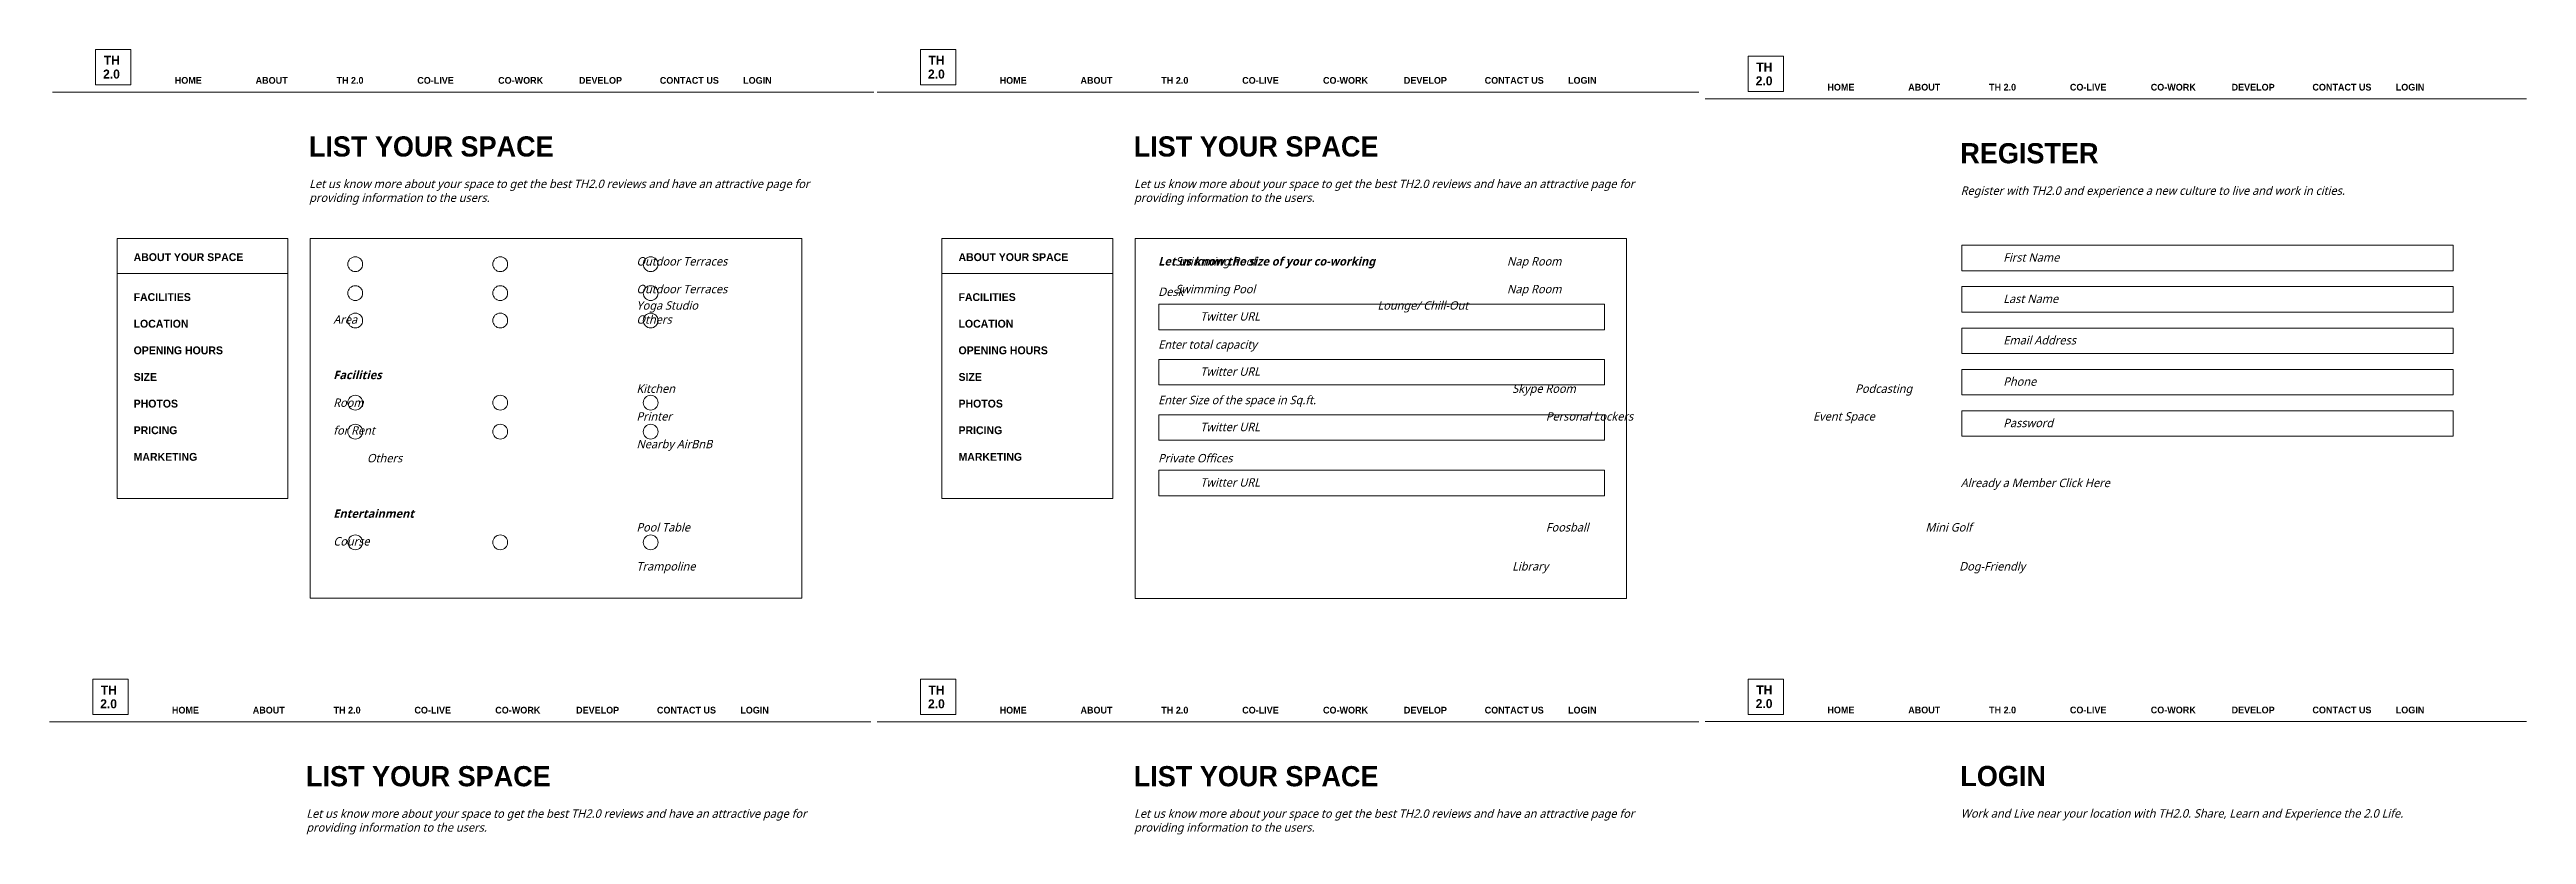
# Model space of a CAD drawing. Header units: inches. Extents: x -8 to 10100, y -1893 to 1161.
# Drawn here: x 5220 to 8344, y -1396 to -405 of the extents above; entities that cross this region are included whole.
import ezdxf

# ---------------------------------------------------------------- set-up
doc = ezdxf.new("R2010")
doc.units = ezdxf.units.IN
doc.header["$MEASUREMENT"] = 0
doc.layers.add('Layer 1', color=7, linetype='Continuous')

msp = doc.modelspace()

# ---------------------------------------------------------------- texts
at = {"layer": 'Layer 1', "color": 252, "true_color": 0x989898, "attachment_point": 7}
for s, insert, char_height in [('\\fnevis|b1|i0|c0|p34;\\W1;HOME^I^IABOUT^I^ITH 2.0^I^ICO-LIVE^I^ICO-WORK^I^IDEVELOP^I^ICONTACT US^I^ILOGIN ', (5377.677734375, -448.824462890625), 8.495999999999999), ('\\fnevis|b1|i0|c0|p34;\\W1;HOME^I^IABOUT^I^ITH 2.0^I^ICO-LIVE^I^ICO-WORK^I^IDEVELOP^I^ICONTACT US^I^ILOGIN ', (6418.01953125, -448.824462890625), 8.495999999999999), ('\\fnevis|b1|i0|c0|p34;\\W1;HOME^I^IABOUT^I^ITH 2.0^I^ICO-LIVE^I^ICO-WORK^I^IDEVELOP^I^ICONTACT US^I^ILOGIN ', (7461.93994140625, -457.38720703125), 8.495999999999999), ('\\fnevis|b1|i0|c0|p34;\\W1;LIST YOUR SPACE', (5546.791015625, -540.9078369140625), 25.488), ('\\fnevis|b1|i0|c0|p34;\\W1;LIST YOUR SPACE', (6587.1328125, -540.9078369140625), 25.488), ('\\fnevis|b1|i0|c0|p34;\\W1;REGISTER', (7629.6181640625, -549.4700622558594), 25.488), ('\\fnevis|b1|i0|c0|p34;\\W1;ABOUT YOUR SPACE', (5325.76708984375, -672.6016235351562), 9.911999999999999), ('\\fnevis|b1|i0|c0|p34;\\W1;ABOUT YOUR SPACE', (6366.10888671875, -672.6016235351562), 9.911999999999999), ('\\fnevis|b1|i0|c0|p34;\\W1;FACILITIES', (5325.76708984375, -723.0015258789062), 9.911999999999999), ('\\fnevis|b1|i0|c0|p34;\\W1;FACILITIES', (6366.10888671875, -723.0015258789062), 9.911999999999999), ('\\fnevis|b1|i0|c0|p34;\\W1;LOCATION', (5325.76708984375, -756.6016235351562), 9.911999999999999), ('\\fnevis|b1|i0|c0|p34;\\W1;LOCATION', (6366.10888671875, -756.6016235351562), 9.911999999999999), ('\\fnevis|b1|i0|c0|p34;\\W1;OPENING HOURS', (5325.76708984375, -790.2017211914062), 9.911999999999999), ('\\fnevis|b1|i0|c0|p34;\\W1;OPENING HOURS', (6366.10888671875, -790.2017211914062), 9.911999999999999), ('\\fnevis|b1|i0|c0|p34;\\W1;SIZE', (5325.76708984375, -823.8018188476562), 9.911999999999999), ('\\fnevis|b1|i0|c0|p34;\\W1;SIZE', (6366.10888671875, -823.8018188476562), 9.911999999999999), ('\\fnevis|b1|i0|c0|p34;\\W1;PHOTOS', (5325.76708984375, -857.4014282226562), 9.911999999999999), ('\\fnevis|b1|i0|c0|p34;\\W1;PHOTOS', (6366.10888671875, -857.4014282226562), 9.911999999999999), ('\\fnevis|b1|i0|c0|p34;\\W1;PRICING', (5325.76708984375, -891.0015258789062), 9.911999999999999), ('\\fnevis|b1|i0|c0|p34;\\W1;PRICING', (6366.10888671875, -891.0015258789062), 9.911999999999999), ('\\fnevis|b1|i0|c0|p34;\\W1;MARKETING', (5325.76708984375, -924.6016235351562), 9.911999999999999), ('\\fnevis|b1|i0|c0|p34;\\W1;MARKETING', (6366.10888671875, -924.6016235351562), 9.911999999999999), ('\\fnevis|b1|i0|c0|p34;\\W1;HOME^I^IABOUT^I^ITH 2.0^I^ICO-LIVE^I^ICO-WORK^I^IDEVELOP^I^ICONTACT US^I^ILOGIN ', (5374.0625, -1243.4970703125), 8.495999999999999), ('\\fnevis|b1|i0|c0|p34;\\W1;HOME^I^IABOUT^I^ITH 2.0^I^ICO-LIVE^I^ICO-WORK^I^IDEVELOP^I^ICONTACT US^I^ILOGIN ', (6418.01953125, -1243.4970703125), 8.495999999999999), ('\\fnevis|b1|i0|c0|p34;\\W1;HOME^I^IABOUT^I^ITH 2.0^I^ICO-LIVE^I^ICO-WORK^I^IDEVELOP^I^ICONTACT US^I^ILOGIN ', (7461.93994140625, -1243.2861328125), 8.495999999999999), ('\\fnevis|b1|i0|c0|p34;\\W1;LIST YOUR SPACE', (5543.17578125, -1335.580444335938), 25.488), ('\\fnevis|b1|i0|c0|p34;\\W1;LIST YOUR SPACE', (6587.1328125, -1335.580444335938), 25.488), ('\\fnevis|b1|i0|c0|p34;\\W1;LOGIN', (7629.6181640625, -1335.368896484375), 25.488)]:
    msp.add_mtext(s, dxfattribs=dict(at, insert=insert, char_height=char_height))
at = {"layer": 'Layer 1', "color": 8, "true_color": 0x808284, "char_height": 10.62, "attachment_point": 7}
for s, insert in [('\\fRoboto Light|b0|i1|c0|p34;\\W1;providing information to the users.', (5547.25439453125, -601.3736572265625)), ('\\fRoboto Light|b0|i1|c0|p34;\\W1;Let us know more about your space to get the best TH2.0 reviews and have an attractive page for ', (5547.25439453125, -583.8780517578125)), ('\\fRoboto Light|b0|i1|c0|p34;\\W1;providing information to the users.', (6587.59619140625, -601.3736572265625)), ('\\fRoboto Light|b0|i1|c0|p34;\\W1;Let us know more about your space to get the best TH2.0 reviews and have an attractive page for ', (6587.59619140625, -583.8780517578125)), ('\\fRoboto Light|b0|i1|c0|p34;\\W1;Register with TH2.0 and experience a new culture to live and work in cities.', (7630.0810546875, -592.4407958984375)), ('\\fRoboto Light|b0|i1|c0|p34;\\W1;Already a Member \\fRoboto Black|b0|i1|c0|p34;Click Here', (7630.0810546875, -961.2364501953125)), ('\\fRoboto Light|b0|i1|c0|p34;\\W1;Let us know more about your space to get the best TH2.0 reviews and have an attractive page for ', (5543.638916015625, -1378.550659179688)), ('\\fRoboto Light|b0|i1|c0|p34;\\W1;Let us know more about your space to get the best TH2.0 reviews and have an attractive page for ', (6587.59619140625, -1378.550659179688)), ('\\fRoboto Light|b0|i1|c0|p34;\\W1;Work and Live near your location with TH2.0. Share, Learn and Experience the 2.0 Life. ', (7630.0810546875, -1378.339721679688)), ('\\fRoboto Light|b0|i1|c0|p34;\\W1;providing information to the users.', (5543.638916015625, -1396.046264648438)), ('\\fRoboto Light|b0|i1|c0|p34;\\W1;providing information to the users.', (6587.59619140625, -1396.046264648438))]:
    msp.add_mtext(s, dxfattribs=dict(at, insert=insert))
at = {"layer": 'Layer 1', "color": 250, "true_color": 0x231f20, "char_height": 10.62, "attachment_point": 7}
for s, insert in [('\\fRoboto|b1|i1|c0|p34;\\W1;^I^I^I^I^I^I^I^I^I\\fRoboto Light|b0|i1|c0|p34;Outdoor Terraces^I^I^I^I^I^I^I^I^I^I^I^I^I^ISwimming Pool^I^I^I^I^I^I^I^I^I^I^I^I^I^I^I^I^INap Room', (5577.604248046875, -681.65380859375)), ('\\fRoboto|b1|i1|c0|p34;\\W1;Let us know the size of your co-working ', (6617.946044921875, -681.6796875)), ('\\fRoboto Light|b0|i1|c0|p34;\\W1;^I^I^I^I^I^I^I^I^IOutdoor Terraces^I^I^I^I^I^I^I^I^I^I^I^I^I^ISwimming Pool^I^I^I^I^I^I^I^I^I^I^I^I^I^I^I^I^INap Room', (5577.604248046875, -716.64453125)), ('\\fRoboto Light|b0|i1|c0|p34;\\W1;Desk', (6617.946044921875, -716.67041015625)), ('\\fRoboto Light|b0|i1|c0|p34;\\W1;^I^I^I^I^I^I^I^I^IYoga Studio^I^I^I^I^I^I^I^I^I^I^I^I^I^I^I^I^I^I^I^I^ILounge/ Chill-Out Area^I^I^I^I^I^I^I^I^IOthers', (5577.604248046875, -751.6357421875)), ('\\fRoboto Light|b0|i1|c0|p34;\\W1;Enter total capacity', (6617.946044921875, -786.65234375)), ('\\fRoboto|b1|i1|c0|p34;\\W1;Facilities', (5577.604248046875, -821.61767578125)), ('\\fRoboto Light|b0|i1|c0|p34;\\W1;^I^I^I^I^I^I^I^I^IKitchen ^I^I^I^I^I^I^I^I^I^I^I^I^I^I^I^I^I^I^I^I^I^I^I^I^ISkype Room^I^I^I^I^I^I^I^I^I^I^I^I^I^I^I^I^I^I^I^I^I^IPodcasting Room', (5577.604248046875, -856.6083984375)), ('\\fRoboto Light|b0|i1|c0|p34;\\W1;Enter Size of the space in Sq.ft.', (6617.946044921875, -856.63427734375)), ('\\fRoboto Light|b0|i1|c0|p34;\\W1;^I^I^I^I^I^I^I^I^IPrinter^I^I^I^I^I^I^I^I^I^I^I^I^I^I^I^I^I^I^I^I^I^I^I^I^I^IPersonal Lockers^I^I^I^I^I^I^I^I^I^I^I^I^I^I^I^IEvent Space for Rent', (5577.604248046875, -891.599609375)), ('\\fRoboto Light|b0|i1|c0|p34;\\W1;^I^I^I^I^I^I^I^I^INearby AirBnB^I^I^I^I^I^I^I^I^I^I^I^I^I^I^I^I^IOthers', (5577.604248046875, -926.59033203125)), ('\\fRoboto Light|b0|i1|c0|p34;\\W1;Private Offices', (6617.946044921875, -926.6162109375)), ('\\fRoboto|b1|i1|c0|p34;\\W1;Entertainment', (5577.604248046875, -996.572265625)), ('\\fRoboto Light|b0|i1|c0|p34;\\W1;^I^I^I^I^I^I^I^I^IPool Table^I^I^I^I^I^I^I^I^I^I^I^I^I^I^I^I^I^I^I^I^I^I^I^I^I^IFoosball^I^I^I^I^I^I^I^I^I^I^I^I^I^I^I^I^I^I^I^I^I^I^I^IMini Golf Course', (5577.604248046875, -1031.5634765625)), ('\\fRoboto Light|b0|i1|c0|p34;\\W1;^I^I^I^I^I^I^I^I^ITrampoline^I^I^I^I^I^I^I^I^I^I^I^I^I^I^I^I^I^I^I^I^I^I^I^I^ILibrary^I^I^I^I^I^I^I^I^I^I^I^I^I^I^I^I^I^I^I^I^I^I^I^I^I^IDog-Friendly', (5577.604248046875, -1066.55419921875))]:
    msp.add_mtext(s, dxfattribs=dict(at, insert=insert))
at = {"layer": 'Layer 1', "color": 8, "true_color": 0x808080, "char_height": 10.62, "attachment_point": 7}
for s, insert in [('\\fRoboto Light|b0|i1|c0|p34;\\W1;First Name', (7683.7861328125, -673.3094329833984)), ('\\fRoboto Light|b0|i1|c0|p34;\\W1;Last Name', (7683.7861328125, -725.5400238037109)), ('\\fRoboto Light|b0|i1|c0|p34;\\W1;Twitter URL', (6671.0634765625, -747.7182159423828)), ('\\fRoboto Light|b0|i1|c0|p34;\\W1;Email Address', (7683.7861328125, -777.7933502197266)), ('\\fRoboto Light|b0|i1|c0|p34;\\W1;Twitter URL', (6671.0634765625, -817.338005065918)), ('\\fRoboto Light|b0|i1|c0|p34;\\W1;Phone', (7683.7861328125, -829.9380798339844)), ('\\fRoboto Light|b0|i1|c0|p34;\\W1;Password', (7683.78564453125, -882.2168035507202)), ('\\fRoboto Light|b0|i1|c0|p34;\\W1;Twitter URL', (6671.0634765625, -887.2835826873779)), ('\\fRoboto Light|b0|i1|c0|p34;\\W1;Twitter URL', (6671.0634765625, -957.2291717529297))]:
    msp.add_mtext(s, dxfattribs=dict(at, insert=insert))

# ---------------------------------------------------------------- blocks, each defined once
blk = doc.blocks.new('block 209')
at = {"layer": 'Layer 1', "color": 18, "lineweight": 9, "true_color": 0x010101}
blk.add_lwpolyline([(6168.429100000001, -1098.01827962636), (5548.5571, -1098.01827962636), (5548.5571, -644.1143830110686), (6168.429100000001, -644.1143830110686), (6168.429100000001, -1098.01827962636)], dxfattribs=at)
blk = doc.blocks.new('block 208')
at = {"layer": 'Layer 1'}
blk.add_blockref('block 209', (0, 0), dxfattribs=at)
blk = doc.blocks.new('block 207')
at = {"layer": 'Layer 1'}
blk.add_blockref('block 208', (0, 0), dxfattribs=at)
blk = doc.blocks.new('block 217')
at = {"layer": 'Layer 1', "color": 18, "lineweight": 9, "true_color": 0x010101}
blk.add_lwpolyline([(5322.3423, -450.0314999999991), (5277.784500000002, -450.0314999999991), (5277.784500000002, -405.4737999999998), (5322.3423, -405.4737999999998), (5322.3423, -450.0314999999991)], dxfattribs=at)
at = {"layer": 'Layer 1', "color": 253, "true_color": 0xb2b1b1, "char_height": 11.35456377410889, "attachment_point": 7}
for s, insert in [('\\fnevis|b1|i0|c0|p34;\\W1;2.0', (5287.296142578125, -442.2888793945312)), ('\\fnevis|b1|i0|c0|p34;\\W1;TH ', (5288.034423828125, -424.7932739257812))]:
    blk.add_mtext(s, dxfattribs=dict(at, insert=insert))
blk = doc.blocks.new('block 218')
at = {"layer": 'Layer 1', "color": 8, "lineweight": 9, "true_color": 0x808284}
for points in [[(5614.605500000001, -676.3675000000003), (5614.605500000001, -681.5339000000004), (5610.417300000001, -685.7221000000009), (5605.250899999999, -685.7221000000009), (5600.084500000001, -685.7221000000009), (5595.8963, -681.5339000000004), (5595.8963, -676.3675000000003), (5595.8963, -671.2011000000002), (5600.084500000001, -667.0128999999997), (5605.250899999999, -667.0128999999997), (5610.417300000001, -667.0128999999997), (5614.605500000001, -671.2011000000002), (5614.605500000001, -676.3675000000003)], [(5797.473900000001, -676.3675000000003), (5797.473900000001, -681.5339000000004), (5793.2857, -685.7221000000009), (5788.1193, -685.7221000000009), (5782.9529, -685.7221000000009), (5778.7647, -681.5339000000004), (5778.7647, -676.3675000000003), (5778.7647, -671.2011000000002), (5782.9529, -667.0128999999997), (5788.1193, -667.0128999999997), (5793.2857, -667.0128999999997), (5797.473900000001, -671.2011000000002), (5797.473900000001, -676.3675000000003)], [(5987.2925, -676.3675000000003), (5987.2925, -681.5339000000004), (5983.104299999999, -685.7221000000009), (5977.937900000001, -685.7221000000009), (5972.771499999999, -685.7221000000009), (5968.5833, -681.5339000000004), (5968.5833, -676.3675000000003), (5968.5833, -671.2011000000002), (5972.771499999999, -667.0128999999997), (5977.937900000001, -667.0128999999997), (5983.104299999999, -667.0128999999997), (5987.2925, -671.2011000000002), (5987.2925, -676.3675000000003)]]:
    blk.add_open_spline(points, degree=3, knots=[0, 0, 0, 0, 1, 1, 1, 2, 2, 2, 3, 3, 3, 4, 4, 4, 4], dxfattribs=at)
blk = doc.blocks.new('block 219')
at = {"layer": 'Layer 1', "color": 8, "lineweight": 9, "true_color": 0x808284}
for points in [[(5614.605500000001, -712.9267999999993), (5614.605500000001, -718.0931999999993), (5610.417300000001, -722.2813999999998), (5605.250899999999, -722.2813999999998), (5600.084500000001, -722.2813999999998), (5595.8963, -718.0931999999993), (5595.8963, -712.9267999999993), (5595.8963, -707.7603999999992), (5600.084500000001, -703.5722000000005), (5605.250899999999, -703.5722000000005), (5610.417300000001, -703.5722000000005), (5614.605500000001, -707.7603999999992), (5614.605500000001, -712.9267999999993)], [(5797.473900000001, -712.9267999999993), (5797.473900000001, -718.0931999999993), (5793.2857, -722.2813999999998), (5788.1193, -722.2813999999998), (5782.9529, -722.2813999999998), (5778.7647, -718.0931999999993), (5778.7647, -712.9267999999993), (5778.7647, -707.7603999999992), (5782.9529, -703.5722000000005), (5788.1193, -703.5722000000005), (5793.2857, -703.5722000000005), (5797.473900000001, -707.7603999999992), (5797.473900000001, -712.9267999999993)], [(5987.2925, -712.9267999999993), (5987.2925, -718.0931999999993), (5983.104299999999, -722.2813999999998), (5977.937900000001, -722.2813999999998), (5972.771499999999, -722.2813999999998), (5968.5833, -718.0931999999993), (5968.5833, -712.9267999999993), (5968.5833, -707.7603999999992), (5972.771499999999, -703.5722000000005), (5977.937900000001, -703.5722000000005), (5983.104299999999, -703.5722000000005), (5987.2925, -707.7603999999992), (5987.2925, -712.9267999999993)]]:
    blk.add_open_spline(points, degree=3, knots=[0, 0, 0, 0, 1, 1, 1, 2, 2, 2, 3, 3, 3, 4, 4, 4, 4], dxfattribs=at)
blk = doc.blocks.new('block 220')
at = {"layer": 'Layer 1', "color": 8, "lineweight": 9, "true_color": 0x808284}
for points in [[(5614.605500000001, -747.4606000000003), (5614.605500000001, -752.6270999999997), (5610.417300000001, -756.8153000000002), (5605.250899999999, -756.8153000000002), (5600.084500000001, -756.8153000000002), (5595.8963, -752.6270999999997), (5595.8963, -747.4606000000003), (5595.8963, -742.2942000000003), (5600.084500000001, -738.1059999999998), (5605.250899999999, -738.1059999999998), (5610.417300000001, -738.1059999999998), (5614.605500000001, -742.2942000000003), (5614.605500000001, -747.4606000000003)], [(5797.473900000001, -747.4606000000003), (5797.473900000001, -752.6270999999997), (5793.2857, -756.8153000000002), (5788.1193, -756.8153000000002), (5782.9529, -756.8153000000002), (5778.7647, -752.6270999999997), (5778.7647, -747.4606000000003), (5778.7647, -742.2942000000003), (5782.9529, -738.1059999999998), (5788.1193, -738.1059999999998), (5793.2857, -738.1059999999998), (5797.473900000001, -742.2942000000003), (5797.473900000001, -747.4606000000003)], [(5987.2925, -747.4606000000003), (5987.2925, -752.6270999999997), (5983.104299999999, -756.8153000000002), (5977.937900000001, -756.8153000000002), (5972.771499999999, -756.8153000000002), (5968.5833, -752.6270999999997), (5968.5833, -747.4606000000003), (5968.5833, -742.2942000000003), (5972.771499999999, -738.1059999999998), (5977.937900000001, -738.1059999999998), (5983.104299999999, -738.1059999999998), (5987.2925, -742.2942000000003), (5987.2925, -747.4606000000003)]]:
    blk.add_open_spline(points, degree=3, knots=[0, 0, 0, 0, 1, 1, 1, 2, 2, 2, 3, 3, 3, 4, 4, 4, 4], dxfattribs=at)
blk = doc.blocks.new('block 221')
at = {"layer": 'Layer 1', "color": 8, "lineweight": 9, "true_color": 0x808284}
for points in [[(5614.605500000001, -851.1787999999997), (5614.605500000001, -856.3451999999997), (5610.417300000001, -860.5334000000003), (5605.250899999999, -860.5334000000003), (5600.084500000001, -860.5334000000003), (5595.8963, -856.3451999999997), (5595.8963, -851.1787999999997), (5595.8963, -846.0123999999996), (5600.084500000001, -841.8241999999991), (5605.250899999999, -841.8241999999991), (5610.417300000001, -841.8241999999991), (5614.605500000001, -846.0123999999996), (5614.605500000001, -851.1787999999997)], [(5797.473900000001, -851.1787999999997), (5797.473900000001, -856.3451999999997), (5793.2857, -860.5334000000003), (5788.1193, -860.5334000000003), (5782.9529, -860.5334000000003), (5778.7647, -856.3451999999997), (5778.7647, -851.1787999999997), (5778.7647, -846.0123999999996), (5782.9529, -841.8241999999991), (5788.1193, -841.8241999999991), (5793.2857, -841.8241999999991), (5797.473900000001, -846.0123999999996), (5797.473900000001, -851.1787999999997)], [(5987.2925, -851.1787999999997), (5987.2925, -856.3451999999997), (5983.104299999999, -860.5334000000003), (5977.937900000001, -860.5334000000003), (5972.771499999999, -860.5334000000003), (5968.5833, -856.3451999999997), (5968.5833, -851.1787999999997), (5968.5833, -846.0123999999996), (5972.771499999999, -841.8241999999991), (5977.937900000001, -841.8241999999991), (5983.104299999999, -841.8241999999991), (5987.2925, -846.0123999999996), (5987.2925, -851.1787999999997)]]:
    blk.add_open_spline(points, degree=3, knots=[0, 0, 0, 0, 1, 1, 1, 2, 2, 2, 3, 3, 3, 4, 4, 4, 4], dxfattribs=at)
blk = doc.blocks.new('block 222')
at = {"layer": 'Layer 1', "color": 8, "lineweight": 9, "true_color": 0x808284}
for points in [[(5614.605500000001, -887.7381000000005), (5614.605500000001, -892.9045999999998), (5610.417300000001, -897.0928000000004), (5605.250899999999, -897.0928000000004), (5600.084500000001, -897.0928000000004), (5595.8963, -892.9045999999998), (5595.8963, -887.7381000000005), (5595.8963, -882.5717000000004), (5600.084500000001, -878.3834999999999), (5605.250899999999, -878.3834999999999), (5610.417300000001, -878.3834999999999), (5614.605500000001, -882.5717000000004), (5614.605500000001, -887.7381000000005)], [(5797.473900000001, -887.7381000000005), (5797.473900000001, -892.9045999999998), (5793.2857, -897.0928000000004), (5788.1193, -897.0928000000004), (5782.9529, -897.0928000000004), (5778.7647, -892.9045999999998), (5778.7647, -887.7381000000005), (5778.7647, -882.5717000000004), (5782.9529, -878.3834999999999), (5788.1193, -878.3834999999999), (5793.2857, -878.3834999999999), (5797.473900000001, -882.5717000000004), (5797.473900000001, -887.7381000000005)], [(5987.2925, -887.7381000000005), (5987.2925, -892.9045999999998), (5983.104299999999, -897.0928000000004), (5977.937900000001, -897.0928000000004), (5972.771499999999, -897.0928000000004), (5968.5833, -892.9045999999998), (5968.5833, -887.7381000000005), (5968.5833, -882.5717000000004), (5972.771499999999, -878.3834999999999), (5977.937900000001, -878.3834999999999), (5983.104299999999, -878.3834999999999), (5987.2925, -882.5717000000004), (5987.2925, -887.7381000000005)]]:
    blk.add_open_spline(points, degree=3, knots=[0, 0, 0, 0, 1, 1, 1, 2, 2, 2, 3, 3, 3, 4, 4, 4, 4], dxfattribs=at)
blk = doc.blocks.new('block 225')
at = {"layer": 'Layer 1', "color": 8, "lineweight": 9, "true_color": 0x808284}
for points in [[(5614.605500000001, -1027.4573), (5614.605500000001, -1032.6237), (5610.417300000001, -1036.811900000001), (5605.250899999999, -1036.811900000001), (5600.084500000001, -1036.811900000001), (5595.8963, -1032.6237), (5595.8963, -1027.4573), (5595.8963, -1022.2909), (5600.084500000001, -1018.102699999999), (5605.250899999999, -1018.102699999999), (5610.417300000001, -1018.102699999999), (5614.605500000001, -1022.2909), (5614.605500000001, -1027.4573)], [(5797.473900000001, -1027.4573), (5797.473900000001, -1032.6237), (5793.2857, -1036.811900000001), (5788.1193, -1036.811900000001), (5782.9529, -1036.811900000001), (5778.7647, -1032.6237), (5778.7647, -1027.4573), (5778.7647, -1022.2909), (5782.9529, -1018.102699999999), (5788.1193, -1018.102699999999), (5793.2857, -1018.102699999999), (5797.473900000001, -1022.2909), (5797.473900000001, -1027.4573)], [(5987.2925, -1027.4573), (5987.2925, -1032.6237), (5983.104299999999, -1036.811900000001), (5977.937900000001, -1036.811900000001), (5972.771499999999, -1036.811900000001), (5968.5833, -1032.6237), (5968.5833, -1027.4573), (5968.5833, -1022.2909), (5972.771499999999, -1018.102699999999), (5977.937900000001, -1018.102699999999), (5983.104299999999, -1018.102699999999), (5987.2925, -1022.2909), (5987.2925, -1027.4573)]]:
    blk.add_open_spline(points, degree=3, knots=[0, 0, 0, 0, 1, 1, 1, 2, 2, 2, 3, 3, 3, 4, 4, 4, 4], dxfattribs=at)
blk = doc.blocks.new('block 230')
at = {"layer": 'Layer 1', "color": 18, "lineweight": 9, "true_color": 0x010101}
blk.add_lwpolyline([(5520.2734, -972.0684999999994), (5304.884600000001, -972.0684999999994), (5304.884600000001, -644.1371999999992), (5520.2734, -644.1371999999992), (5520.2734, -972.0684999999994)], dxfattribs=at)
blk = doc.blocks.new('block 229')
at = {"layer": 'Layer 1'}
blk.add_blockref('block 230', (0, 0), dxfattribs=at)
blk = doc.blocks.new('block 251')
at = {"layer": 'Layer 1', "color": 18, "lineweight": 9, "true_color": 0x010101}
blk.add_lwpolyline([(7208.7709, -1098.0437), (6588.8989, -1098.0437), (6588.8989, -644.1398000000008), (7208.7709, -644.1398000000008), (7208.7709, -1098.0437)], dxfattribs=at)
blk = doc.blocks.new('block 250')
at = {"layer": 'Layer 1'}
blk.add_blockref('block 251', (0, 0), dxfattribs=at)
blk = doc.blocks.new('block 249')
at = {"layer": 'Layer 1'}
blk.add_blockref('block 250', (0, 0), dxfattribs=at)
blk = doc.blocks.new('block 252')
at = {"layer": 'Layer 1', "color": 18, "lineweight": 9, "true_color": 0x010101}
blk.add_lwpolyline([(6362.6841, -450.0314999999991), (6318.1263, -450.0314999999991), (6318.1263, -405.4737999999998), (6362.6841, -405.4737999999998), (6362.6841, -450.0314999999991)], dxfattribs=at)
at = {"layer": 'Layer 1', "color": 253, "true_color": 0xb2b1b1, "char_height": 11.35456377410889, "attachment_point": 7}
for s, insert in [('\\fnevis|b1|i0|c0|p34;\\W1;2.0', (6327.637901306152, -442.2888793945312)), ('\\fnevis|b1|i0|c0|p34;\\W1;TH ', (6328.376182556152, -424.7932739257812))]:
    blk.add_mtext(s, dxfattribs=dict(at, insert=insert))
blk = doc.blocks.new('block 259')
at = {"layer": 'Layer 1', "color": 18, "lineweight": 9, "true_color": 0x010101}
blk.add_lwpolyline([(6560.6152, -972.0684999999994), (6345.2264, -972.0684999999994), (6345.2264, -644.1371999999992), (6560.6152, -644.1371999999992), (6560.6152, -972.0684999999994)], dxfattribs=at)
blk = doc.blocks.new('block 258')
at = {"layer": 'Layer 1'}
blk.add_blockref('block 259', (0, 0), dxfattribs=at)
blk = doc.blocks.new('block 266')
at = {"layer": 'Layer 1', "color": 18, "lineweight": 9, "true_color": 0x010101}
blk.add_lwpolyline([(7406.6044, -458.5941999999995), (7362.046600000001, -458.5941999999995), (7362.046600000001, -414.0365000000002), (7406.6044, -414.0365000000002), (7406.6044, -458.5941999999995)], dxfattribs=at)
at = {"layer": 'Layer 1', "color": 253, "true_color": 0xb2b1b1, "char_height": 11.35456377410889, "attachment_point": 7}
for s, insert in [('\\fnevis|b1|i0|c0|p34;\\W1;TH ', (7372.296936035156, -433.3558959960938)), ('\\fnevis|b1|i0|c0|p34;\\W1;2.0', (7371.558654785156, -450.8515014648438))]:
    blk.add_mtext(s, dxfattribs=dict(at, insert=insert))
blk = doc.blocks.new('block 267')
at = {"layer": 'Layer 1', "color": 18, "lineweight": 9, "true_color": 0x010101}
blk.add_lwpolyline([(7406.6044, -1244.4931), (7362.046600000001, -1244.4931), (7362.046600000001, -1199.9354), (7406.6044, -1199.9354), (7406.6044, -1244.4931)], dxfattribs=at)
at = {"layer": 'Layer 1', "color": 253, "true_color": 0xb2b1b1, "char_height": 11.35456377410889, "attachment_point": 7}
for s, insert in [('\\fnevis|b1|i0|c0|p34;\\W1;TH ', (7372.296936035156, -1219.254760742188)), ('\\fnevis|b1|i0|c0|p34;\\W1;2.0', (7371.558654785156, -1236.750366210938))]:
    blk.add_mtext(s, dxfattribs=dict(at, insert=insert))
blk = doc.blocks.new('block 276')
at = {"layer": 'Layer 1', "color": 18, "lineweight": 9, "true_color": 0x010101}
blk.add_lwpolyline([(6362.6841, -1244.704099999999), (6318.1263, -1244.704099999999), (6318.1263, -1200.1464), (6362.6841, -1200.1464), (6362.6841, -1244.704099999999)], dxfattribs=at)
at = {"layer": 'Layer 1', "color": 253, "true_color": 0xb2b1b1, "char_height": 11.35456377410889, "attachment_point": 7}
for s, insert in [('\\fnevis|b1|i0|c0|p34;\\W1;TH ', (6328.376182556152, -1219.465942382812)), ('\\fnevis|b1|i0|c0|p34;\\W1;2.0', (6327.637901306152, -1236.961547851562))]:
    blk.add_mtext(s, dxfattribs=dict(at, insert=insert))
blk = doc.blocks.new('block 285')
at = {"layer": 'Layer 1', "color": 18, "lineweight": 9, "true_color": 0x010101}
blk.add_lwpolyline([(5318.726900000001, -1244.704099999999), (5274.169099999999, -1244.704099999999), (5274.169099999999, -1200.1464), (5318.726900000001, -1200.1464), (5318.726900000001, -1244.704099999999)], dxfattribs=at)
at = {"layer": 'Layer 1', "color": 253, "true_color": 0xb2b1b1, "char_height": 11.35456377410889, "attachment_point": 7}
for s, insert in [('\\fnevis|b1|i0|c0|p34;\\W1;TH ', (5284.419067382812, -1219.465942382812)), ('\\fnevis|b1|i0|c0|p34;\\W1;2.0', (5283.680786132812, -1236.961547851562))]:
    blk.add_mtext(s, dxfattribs=dict(at, insert=insert))

# ---------------------------------------------------------------- linework, layer by layer
at = {"layer": 'Layer 1', "color": 18, "lineweight": 5, "true_color": 0x010101}
for points in [[(5223.3423, -459.1175999999996), (6259.3423, -459.1175999999996)], [(6263.6841, -459.1175999999996), (7299.6841, -459.1175999999996)], [(7307.6044, -467.6803), (8343.6044, -467.6803)], [(5219.726900000001, -1253.790199999999), (6255.726900000001, -1253.790199999999)], [(6263.6841, -1253.790199999999), (7299.6841, -1253.790199999999)], [(7307.6044, -1253.5792), (8343.6044, -1253.5792)]]:
    msp.add_lwpolyline(points, dxfattribs=at)
at = {"layer": 'Layer 1', "color": 18, "lineweight": 9, "true_color": 0x010101}
for points in [[(8251.3399, -684.6784000000007), (7631.4444, -684.6784000000007), (7631.4444, -652.4773000000005), (8251.3399, -652.4773000000005), (8251.3399, -684.6784000000007)], [(5304.9195, -688.1530999999995), (5520.104600000001, -688.1530999999995)], [(6345.2613, -688.1530999999995), (6560.446400000001, -688.1530999999995)], [(8251.3399, -736.9089999999997), (7631.4444, -736.9089999999997), (7631.4444, -704.7078999999994), (8251.3399, -704.7078999999994), (8251.3399, -736.9089999999997)], [(7181.028900000001, -759.0871999999999), (6618.7217, -759.0871999999999), (6618.7217, -726.8860999999997), (7181.028900000001, -726.8860999999997), (7181.028900000001, -759.0871999999999)], [(8251.3399, -789.1623), (7631.4444, -789.1623), (7631.4444, -756.9611999999997), (8251.3399, -756.9611999999997), (8251.3399, -789.1623)], [(7181.028900000001, -828.7070000000003), (6618.7217, -828.7070000000003), (6618.7217, -796.5059000000001), (7181.028900000001, -796.5059000000001), (7181.028900000001, -828.7070000000003)], [(8251.3399, -841.3071), (7631.4444, -841.3071), (7631.4444, -809.1059999999998), (8251.3399, -809.1059999999998), (8251.3399, -841.3071)], [(7181.028900000001, -898.6525999999994), (6618.7217, -898.6525999999994), (6618.7217, -866.4514999999992), (7181.028900000001, -866.4514999999992), (7181.028900000001, -898.6525999999994)], [(8251.3399, -893.4518000000007), (7631.4444, -893.4518000000007), (7631.4444, -861.2507000000005), (8251.3399, -861.2507000000005), (8251.3399, -893.4518000000007)], [(7181.028900000001, -968.5982000000004), (6618.7217, -968.5982000000004), (6618.7217, -936.3971000000001), (7181.028900000001, -936.3971000000001), (7181.028900000001, -968.5982000000004)]]:
    msp.add_lwpolyline(points, dxfattribs=at)

# ---------------------------------------------------------------- block references
at = {"layer": 'Layer 1'}
for name in ['block 217', 'block 252', 'block 266', 'block 229', 'block 207', 'block 258', 'block 249', 'block 218', 'block 219', 'block 220', 'block 221', 'block 222', 'block 225', 'block 285', 'block 276', 'block 267']:
    msp.add_blockref(name, (0, 0), dxfattribs=at)

msp.set_redraw_order([(e.dxf.handle, doc.entitydb.next_handle()) for e in msp.query("TEXT MTEXT ATTDEF DIMENSION ARC_DIMENSION")])  # texts and dimensions are drawn at this point

doc.saveas('drawing.dxf')
